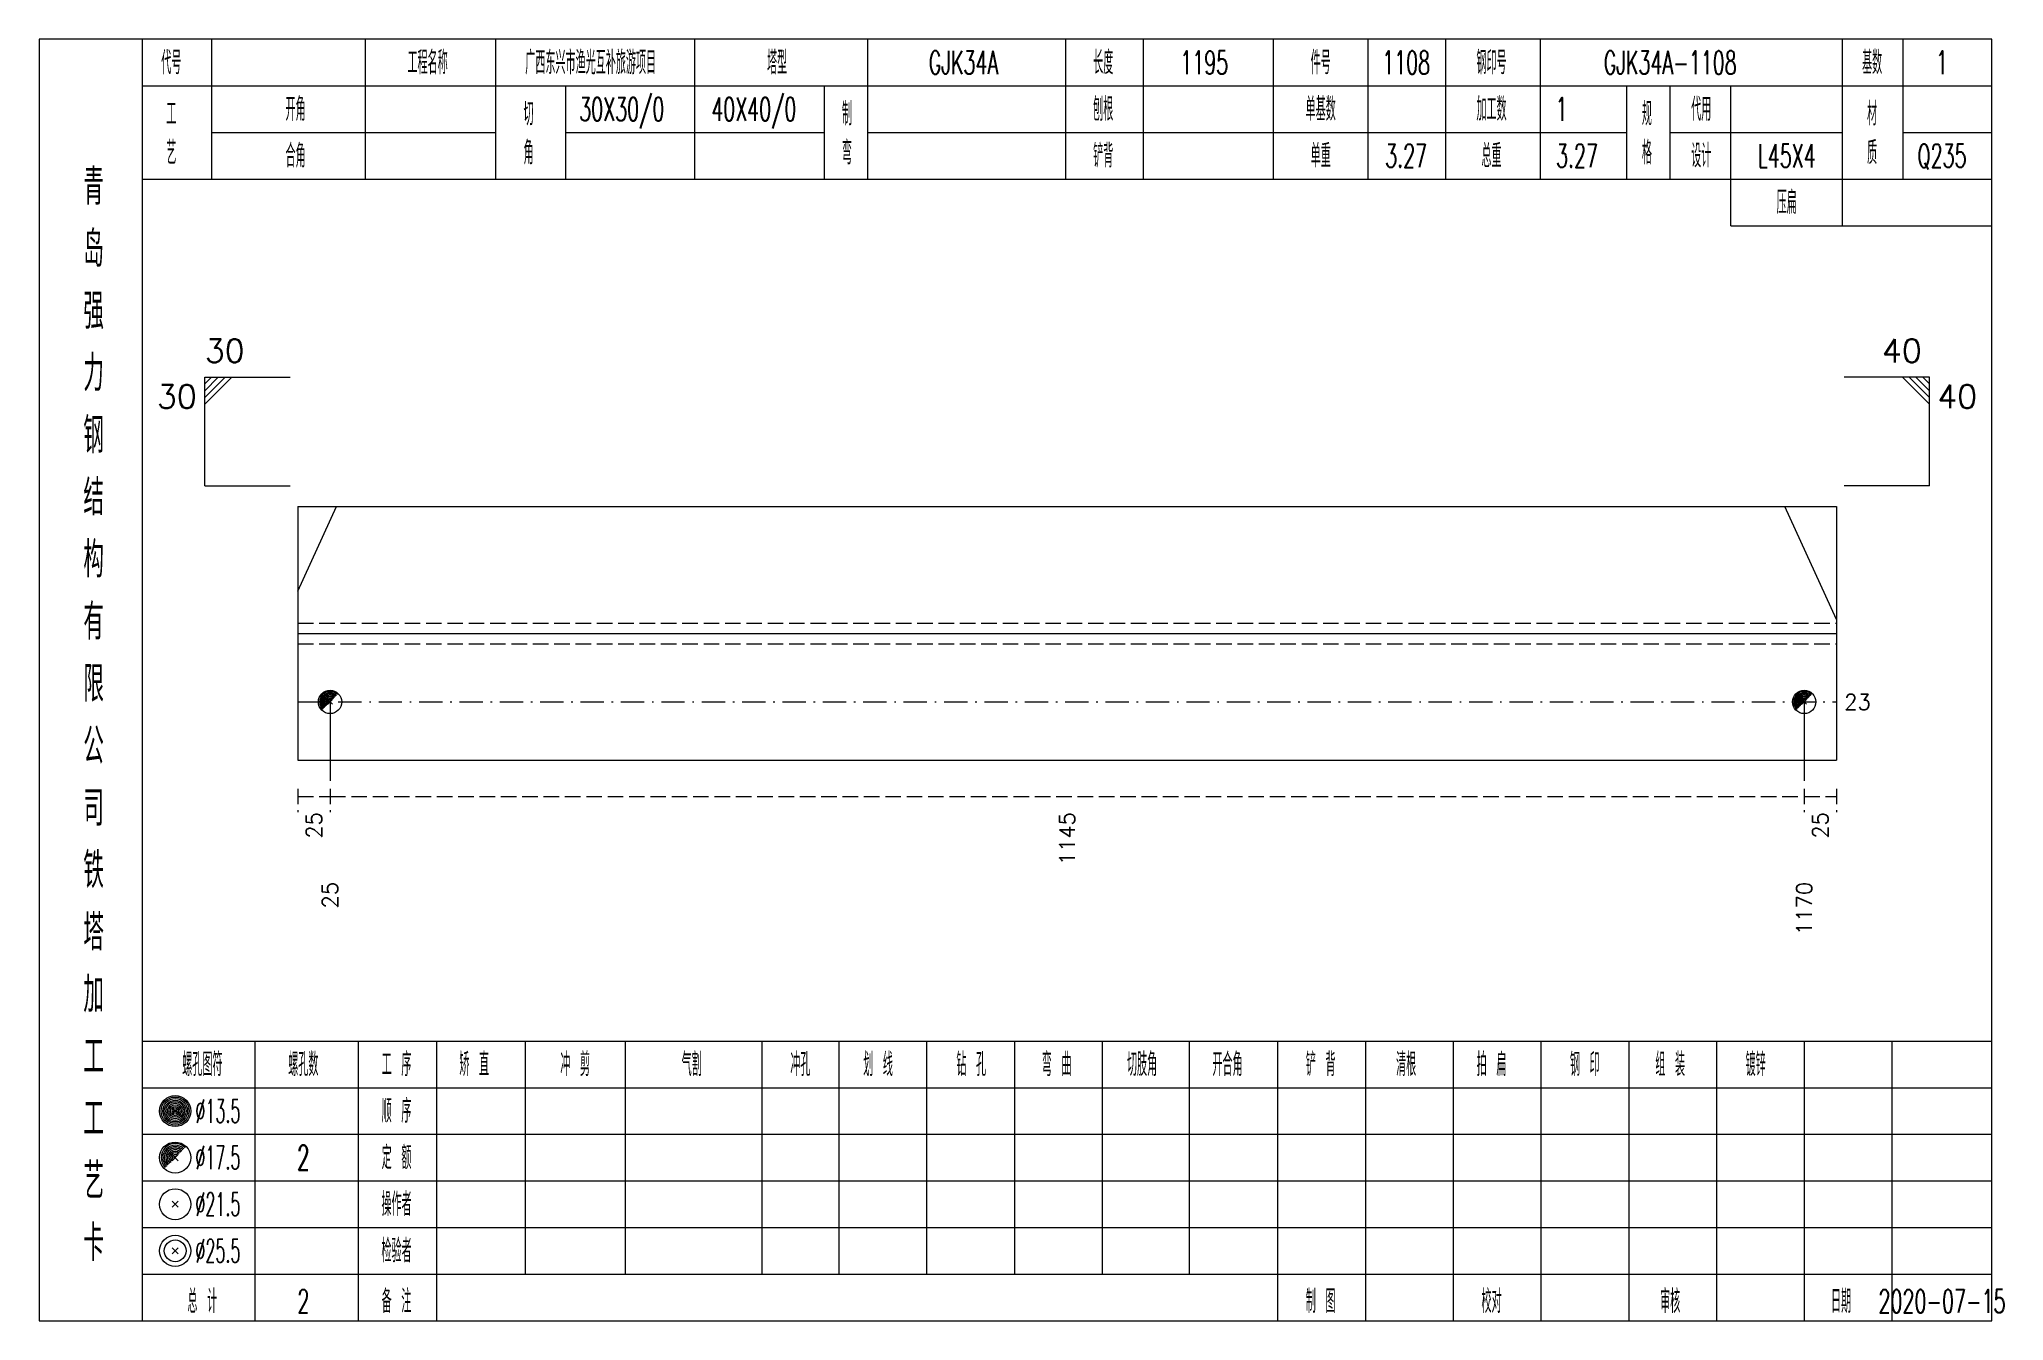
# Model space of a CAD drawing. Extents: x 0 to 2606, y -377 to 6479.
# Drawn here: x 2352.6 to 2605.5, y 1925 to 2090 of the extents above; entities that cross this region are included whole.
import ezdxf
from ezdxf.enums import TextEntityAlignment as Align

# ---------------------------------------------------------------- set-up
doc = ezdxf.new("R2010")
doc.units = 0
doc.header["$MEASUREMENT"] = 0
doc.linetypes.add('一点画线', pattern=[5.2, 3, -1, 0.2, -1])
doc.linetypes.add('虚线', pattern=[2.75, 2, -0.75])
doc.layers.get('0').update_dxf_attribs({"linetype": 'CONTINUOUS', "lineweight": 25})
doc.layers.add('1', color=7, linetype='CONTINUOUS', lineweight=25)
doc.layers.add('4', color=7, linetype='CONTINUOUS', lineweight=25)
doc.styles.get("Standard").update_dxf_attribs({"font": 'simplex.shx', "width": 0.7, "height": 3, "bigfont": 'gbhzfs.shx'})

msp = doc.modelspace()

# ---------------------------------------------------------------- texts
at = {"color": 7, "linetype": 'Continuous', "lineweight": 13}
msp.add_text('30', height=3, dxfattribs=at).set_placement((2373.9, 2047.5), align=Align.BOTTOM_LEFT)
msp.add_text('40', height=3, dxfattribs=at).set_placement((2595, 2047.5), align=Align.BOTTOM_RIGHT)
msp.add_text('30', height=3, dxfattribs=at).set_placement((2372.9, 2045.5), align=Align.TOP_RIGHT)
msp.add_text('40', height=3, dxfattribs=at).set_placement((2597, 2045.5), align=Align.TOP_LEFT)
msp.add_text('23', height=2, dxfattribs=at).set_placement((2585, 2004.67), align=Align.MIDDLE_LEFT)
at = {"color": 8, "linetype": 'Continuous', "lineweight": 9}
for s, p in [('25', (2387.97, 1990.5)), ('1145', (2484.95, 1990.5)), ('25', (2581.93, 1990.5))]:
    msp.add_text(s, height=2, rotation=90, dxfattribs=at).set_placement(p, align=Align.MIDDLE_RIGHT)
at = {"layer": '1', "color": 7, "linetype": 'Continuous', "lineweight": 13}
for s, p in [('25', (2390.04, 1981.5)), ('1170', (2579.86, 1981.5))]:
    msp.add_text(s, height=2, rotation=90, dxfattribs=at).set_placement(p, align=Align.MIDDLE_RIGHT)
at = {"layer": '4', "color": 1, "linetype": 'Continuous', "lineweight": 13}
for s, height, width, p in [('代号', 3, 0.6, (2369.6, 2087)), ('工程名称', 3, 0.6, (2402.6, 2087)), ('广西东兴市渔光互补旅游项目', 3, 0.6, (2423.6, 2087)), ('塔型', 3, 0.6, (2447.6, 2087)), ('GJK34A', 3, 0.6, (2471.6, 2087)), ('长度', 3, 0.6, (2489.6, 2087)), ('1195', 3, 0.6, (2502.6, 2087)), ('件号', 3, 0.6, (2517.6, 2087)), ('1108', 3, 0.6, (2528.6, 2087)), ('钢印号', 3, 0.6, (2539.6, 2087)), ('GJK34A-1108', 3, 0.6, (2562.6, 2087)), ('基数', 3, 0.6, (2588.6, 2087)), ('1', 3, 0.6, (2597.6, 2087)), ('工', 3, 0.6, (2369.6, 2080.4)), ('开角', 3, 0.6, (2385.6, 2081)), ('切', 3, 0.6, (2415.6, 2080.4)), ('30X30/0', 3, 0.6, (2427.6, 2081)), ('40X40/0', 3, 0.6, (2444.6, 2081)), ('制', 3, 0.6, (2456.6, 2080.4)), ('刨根', 3, 0.6, (2489.6, 2081)), ('单基数', 3, 0.6, (2517.6, 2081)), ('加工数', 3, 0.6, (2539.6, 2081)), ('1', 3, 0.6, (2548.6, 2081)), ('规', 3, 0.6, (2559.6, 2080.4)), ('代用', 3, 0.6, (2566.6, 2081)), ('材', 3, 0.6, (2588.6, 2080.4)), ('艺', 3, 0.6, (2369.6, 2075.4)), ('合角', 3, 0.6, (2385.6, 2075)), ('角', 3, 0.6, (2415.6, 2075.4)), ('弯', 3, 0.6, (2456.6, 2075.4)), ('铲背', 3, 0.6, (2489.6, 2075)), ('单重', 3, 0.6, (2517.6, 2075)), ('总重', 3, 0.6, (2539.6, 2075)), ('格', 3, 0.6, (2559.6, 2075.4)), ('设计', 3, 0.6, (2566.6, 2075)), ('质', 3, 0.6, (2588.6, 2075.4)), ('3.27', 3, 0.6, (2528.6, 2075)), ('3.27', 3, 0.6, (2550.6, 2075)), ('L45X4', 3, 0.6, (2577.6, 2075)), ('Q235', 3, 0.6, (2597.6, 2075)), ('青', 4.6, 0.8, (2359.6, 2071)), ('压扁', 3, 0.6, (2577.6, 2069)), ('岛', 4.6, 0.8, (2359.6, 2063)), ('强', 4.6, 0.8, (2359.6, 2055)), ('力', 4.6, 0.8, (2359.6, 2047)), ('钢', 4.6, 0.8, (2359.6, 2039)), ('结', 4.6, 0.8, (2359.6, 2031)), ('构', 4.6, 0.8, (2359.6, 2023)), ('有', 4.6, 0.8, (2359.6, 2015)), ('限', 4.6, 0.8, (2359.6, 2007)), ('公', 4.6, 0.8, (2359.6, 1999)), ('司', 4.6, 0.8, (2359.6, 1991)), ('铁', 4.6, 0.8, (2359.6, 1983)), ('塔', 4.6, 0.8, (2359.6, 1975)), ('加', 4.6, 0.8, (2359.6, 1967)), ('工', 4.6, 0.8, (2359.6, 1959)), ('螺孔图符', 3, 0.6, (2373.6, 1958)), ('螺孔数', 3, 0.6, (2386.6, 1958)), ('工 序', 3, 0.6, (2398.6, 1958)), ('矫 直', 3, 0.6, (2408.6, 1958)), ('冲 剪', 3, 0.6, (2421.6, 1958)), ('气割', 3, 0.6, (2436.6, 1958)), ('冲孔', 3, 0.6, (2450.6, 1958)), ('划 线', 3, 0.6, (2460.6, 1958)), ('钻 孔', 3, 0.6, (2472.6, 1958)), ('弯 曲', 3, 0.6, (2483.6, 1958)), ('切肢角', 3, 0.6, (2494.6, 1958)), ('开合角', 3, 0.6, (2505.6, 1958)), ('铲 背', 3, 0.6, (2517.6, 1958)), ('清根', 3, 0.6, (2528.6, 1958)), ('拍 扁', 3, 0.6, (2539.6, 1958)), ('钢 印', 3, 0.6, (2551.6, 1958)), ('组 装', 3, 0.6, (2562.6, 1958)), ('镀锌', 3, 0.6, (2573.6, 1958)), ('工', 4.6, 0.8, (2359.6, 1951)), ('%%C13.5', 3, 0.5, (2375.6, 1952)), ('顺 序', 3, 0.6, (2398.6, 1952)), ('定 额', 3, 0.6, (2398.6, 1946)), ('艺', 4.6, 0.8, (2359.6, 1943)), ('%%C17.5', 3, 0.5, (2375.6, 1946)), ('2', 3.2, 0.6, (2386.6, 1946)), ('%%C21.5', 3, 0.5, (2375.6, 1940)), ('操作者', 3, 0.6, (2398.6, 1940)), ('卡', 4.6, 0.8, (2359.6, 1935)), ('%%C25.5', 3, 0.5, (2375.6, 1934)), ('检验者', 3, 0.6, (2398.6, 1934)), ('总 计', 3, 0.6, (2373.6, 1927.5)), ('2', 3, 0.6, (2386.6, 1927.5)), ('备 注', 3, 0.6, (2398.6, 1927.5)), ('制 图', 3, 0.6, (2517.6, 1927.5)), ('校对', 3, 0.6, (2539.6, 1927.5)), ('审核', 3, 0.6, (2562.6, 1927.5)), ('日期', 3, 0.6, (2584.6, 1927.5)), ('2020-07-15', 3, 0.6, (2597.6, 1927.5))]:
    msp.add_text(s, height=height, dxfattribs=dict(at, width=width)).set_placement(p, align=Align.MIDDLE_CENTER)

# ---------------------------------------------------------------- linework, layer by layer
at = {"color": 7, "linetype": 'Continuous', "lineweight": 13}
for p, q in [((2373.9, 2046.5), (2384.9, 2046.5)), ((2373.9, 2032.5), (2373.9, 2046.5)), ((2374.78, 2046.5), (2373.9, 2045.62)), ((2375.65, 2046.5), (2373.9, 2044.75)), ((2376.53, 2046.5), (2373.9, 2043.88)), ((2377.4, 2046.5), (2373.9, 2043)), ((2596, 2046.5), (2585, 2046.5)), ((2592.5, 2046.5), (2596, 2043)), ((2593.38, 2046.5), (2596, 2043.88)), ((2594.25, 2046.5), (2596, 2044.75)), ((2595.12, 2046.5), (2596, 2045.62)), ((2596, 2032.5), (2596, 2046.5)), ((2373.9, 2032.5), (2384.9, 2032.5)), ((2596, 2032.5), (2585, 2032.5)), ((2385.9, 2018.94), (2390.87, 2029.83)), ((2584, 2015.31), (2577.37, 2029.83)), ((2390.04, 2004.67), (2390.04, 1994.5)), ((2579.86, 2004.67), (2579.86, 1994.5))]:
    msp.add_line(p, q, dxfattribs=at)
at = {"color": 7, "linetype": 'Continuous', "lineweight": 18}
for p, q in [((2385.9, 2029.83), (2385.9, 1997.17)), ((2385.9, 2029.83), (2584, 2029.83)), ((2584, 2029.83), (2584, 1997.17)), ((2385.9, 2013.5), (2584, 2013.5))]:
    msp.add_line(p, q, dxfattribs=at)
at = {"color": 1, "linetype": '虚线', "lineweight": 18}
for p, q in [((2385.9, 2014.83), (2584, 2014.83)), ((2385.9, 2012.17), (2584, 2012.17))]:
    msp.add_line(p, q, dxfattribs=at)
at = {"color": 3, "linetype": '一点画线', "lineweight": 13}
msp.add_line((2385.9, 2004.67), (2584, 2004.67), dxfattribs=at)
at = {"color": 8, "linetype": '虚线', "lineweight": 9}
for p, q in [((2385.9, 1993.5), (2385.9, 1990.5)), ((2390.04, 1993.5), (2390.04, 1990.5)), ((2390.04, 1993.5), (2390.04, 1990.5)), ((2579.86, 1993.5), (2579.86, 1990.5)), ((2579.86, 1993.5), (2579.86, 1990.5)), ((2584, 1993.5), (2584, 1990.5)), ((2385.9, 1992.5), (2390.04, 1992.5)), ((2390.04, 1992.5), (2579.86, 1992.5)), ((2579.86, 1992.5), (2584, 1992.5))]:
    msp.add_line(p, q, dxfattribs=at)
at = {"layer": '1', "color": 7, "linetype": 'Continuous', "lineweight": 0}
for p, q in [((2389.74, 2004.37), (2390.34, 2004.97)), ((2389.74, 2004.97), (2390.34, 2004.37)), ((2579.56, 2004.37), (2580.16, 2004.97)), ((2579.56, 2004.97), (2580.16, 2004.37))]:
    msp.add_line(p, q, dxfattribs=at)
at = {"layer": '1', "color": 7, "linetype": 'Continuous', "lineweight": 18}
msp.add_line((2385.9, 1997.17), (2584, 1997.17), dxfattribs=at)
at = {"layer": '1', "color": 7, "linetype": 'Continuous', "lineweight": 13}
for centre in [(2390.04, 2004.67), (2579.86, 2004.67)]:
    msp.add_circle(centre, 1.5, dxfattribs=at)
for centre, radius in [((2390.04, 2004.67), 1.35), ((2390.04, 2004.67), 1.2), ((2579.86, 2004.67), 1.35), ((2579.86, 2004.67), 1.2), ((2390.04, 2004.67), 1.05), ((2390.04, 2004.67), 0.9), ((2390.04, 2004.67), 0.75), ((2390.04, 2004.67), 0.6), ((2390.04, 2004.67), 0.45), ((2390.04, 2004.67), 0.3), ((2390.04, 2004.67), 0.15), ((2579.86, 2004.67), 1.05), ((2579.86, 2004.67), 0.9), ((2579.86, 2004.67), 0.75), ((2579.86, 2004.67), 0.6), ((2579.86, 2004.67), 0.45), ((2579.86, 2004.67), 0.3), ((2579.86, 2004.67), 0.15)]:
    msp.add_arc(centre, radius, 45, 225, dxfattribs=at)
at = {"layer": '4', "color": 1, "linetype": 'Continuous', "lineweight": 18}
for p, q in [((2365.9, 1925), (2365.9, 2090)), ((2374.8, 2072), (2374.8, 2090)), ((2394.6, 2072), (2394.6, 2090)), ((2411.4, 2072), (2411.4, 2090)), ((2437, 2072), (2437, 2090)), ((2459.3, 2072), (2459.3, 2090)), ((2484.8, 2072), (2484.8, 2090)), ((2494.8, 2072), (2494.8, 2090)), ((2511.5, 2072), (2511.5, 2090)), ((2523.7, 2072), (2523.7, 2090)), ((2533.7, 2072), (2533.7, 2090)), ((2545.9, 2072), (2545.9, 2090)), ((2584.8, 2066), (2584.8, 2090)), ((2592.6, 2072), (2592.6, 2090)), ((2365.9, 2084), (2604, 2084)), ((2420.4, 2072), (2420.4, 2084)), ((2453.7, 2072), (2453.7, 2084)), ((2557, 2072), (2557, 2084)), ((2562.6, 2072), (2562.6, 2084)), ((2570.4, 2066), (2570.4, 2084)), ((2374.8, 2078), (2411.4, 2078)), ((2420.4, 2078), (2453.7, 2078)), ((2459.3, 2078), (2557, 2078)), ((2562.6, 2078), (2584.8, 2078)), ((2592.6, 2078), (2604, 2078)), ((2365.9, 2072), (2604, 2072)), ((2570.4, 2066), (2604, 2066)), ((2365.9, 1961), (2604, 1961)), ((2380.4, 1925), (2380.4, 1961)), ((2393.7, 1925), (2393.7, 1961)), ((2403.8, 1925), (2403.8, 1961)), ((2415.2, 1931), (2415.2, 1961)), ((2428.1, 1931), (2428.1, 1961)), ((2445.7, 1931), (2445.7, 1961)), ((2455.6, 1931), (2455.6, 1961)), ((2466.9, 1931), (2466.9, 1961)), ((2478.2, 1931), (2478.2, 1961)), ((2489.5, 1931), (2489.5, 1961)), ((2500.7, 1931), (2500.7, 1961)), ((2512.1, 1931), (2512.1, 1961)), ((2523.4, 1931), (2523.4, 1961)), ((2534.7, 1931), (2534.7, 1961)), ((2546, 1931), (2546, 1961)), ((2557.3, 1931), (2557.3, 1961)), ((2568.6, 1931), (2568.6, 1961)), ((2579.9, 1931), (2579.9, 1961)), ((2591.2, 1931), (2591.2, 1961)), ((2365.9, 1955), (2604, 1955)), ((2365.9, 1949), (2604, 1949)), ((2365.9, 1943), (2604, 1943)), ((2365.9, 1937), (2604, 1937)), ((2365.9, 1931), (2604, 1931)), ((2512.1, 1925), (2512.1, 1931)), ((2523.4, 1925), (2523.4, 1931)), ((2534.7, 1925), (2534.7, 1931)), ((2546, 1925), (2546, 1931)), ((2557.3, 1925), (2557.3, 1931)), ((2568.6, 1925), (2568.6, 1931)), ((2579.9, 1925), (2579.9, 1931)), ((2591.2, 1925), (2591.2, 1931))]:
    msp.add_line(p, q, dxfattribs=at)
at = {"layer": '4', "color": 7, "linetype": 'Continuous', "lineweight": 13}
for p, q in [((2369.9, 1951.8), (2370.3, 1952.2)), ((2370.3, 1951.8), (2369.9, 1952.2)), ((2369.7, 1939.6), (2370.5, 1940.4)), ((2370.5, 1939.6), (2369.7, 1940.4)), ((2369.7, 1933.6), (2370.5, 1934.4)), ((2370.5, 1933.6), (2369.7, 1934.4))]:
    msp.add_line(p, q, dxfattribs=at)
at = {"layer": '4', "color": 7, "linetype": 'Continuous', "lineweight": 0}
for p, q in [((2369.7, 1945.6), (2370.5, 1946.4)), ((2369.7, 1946.4), (2370.5, 1945.6))]:
    msp.add_line(p, q, dxfattribs=at)
at = {"layer": '4', "color": 1, "linetype": 'Continuous', "lineweight": 18}
msp.add_lwpolyline([(2352.6, 2090), (2352.6, 1925), (2604, 1925), (2604, 2090)], close=True, dxfattribs=at)
at = {"layer": '4', "color": 7, "linetype": 'Continuous', "lineweight": 13}
for centre, radius in [((2370.1, 1952), 2), ((2370.1, 1952), 1.8), ((2370.1, 1952), 1.6), ((2370.1, 1952), 1.4), ((2370.1, 1952), 1.2), ((2370.1, 1952), 1), ((2370.1, 1952), 0.8), ((2370.1, 1952), 0.6), ((2370.1, 1952), 0.4), ((2370.1, 1952), 0.2), ((2370.1, 1946), 2), ((2370.1, 1940), 2), ((2370.1, 1934), 2), ((2370.1, 1934), 1.4)]:
    msp.add_circle(centre, radius, dxfattribs=at)
for radius in [1.8, 1.6, 1.4, 1.2, 1, 0.8, 0.6, 0.4, 0.2]:
    msp.add_arc((2370.1, 1946), radius, 45, 225, dxfattribs=at)

msp.set_redraw_order([(e.dxf.handle, doc.entitydb.next_handle()) for e in msp.query("TEXT MTEXT ATTDEF DIMENSION ARC_DIMENSION")])  # texts and dimensions are drawn at this point

doc.saveas('drawing.dxf')
